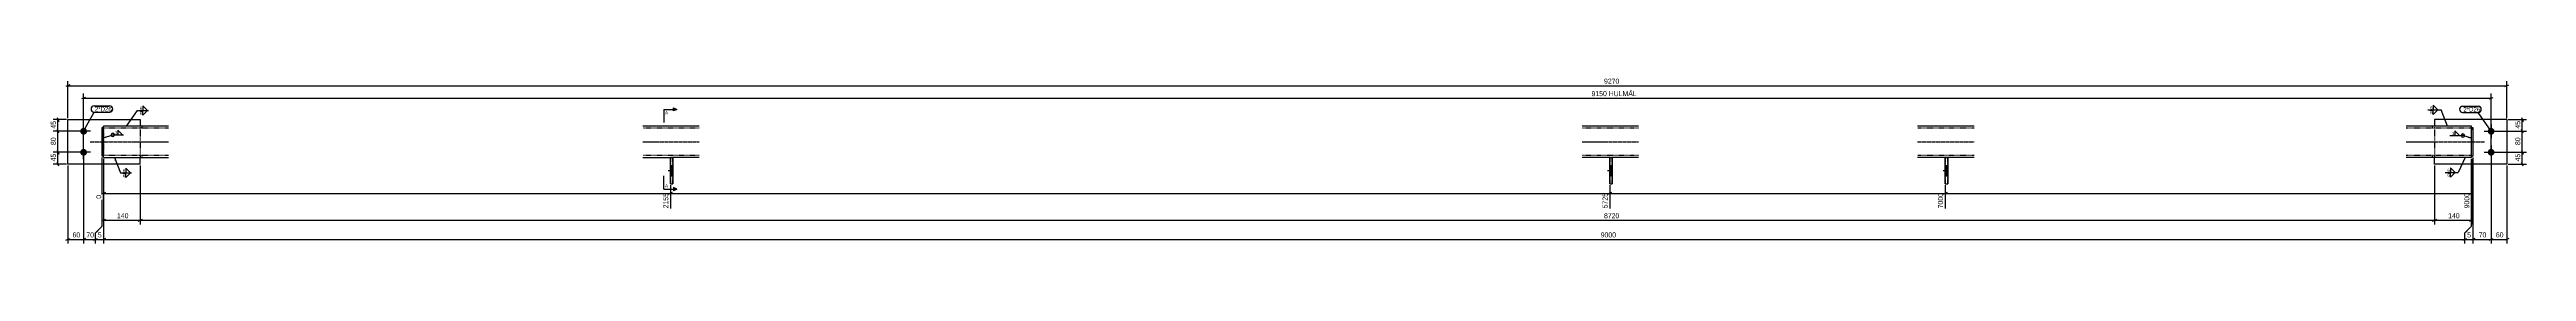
# Model space of a CAD drawing. Header units: millimetres. Extents: x 7 to 32601, y 5 to 646.
# Drawn here: x 23187 to 32601, y 12 to 646 of the extents above; entities that cross this region are included whole.
import ezdxf

# ---------------------------------------------------------------- set-up
doc = ezdxf.new("R2010")
doc.units = ezdxf.units.MM
doc.linetypes.add('DXK_LINE_DOT2', pattern=[3.9198, 1.9599, -1.9599])
doc.linetypes.add('DXK_LINE_DOT3', pattern=[5.9187, 2.979, -0.9799, 0.9799, -0.9799])
for name, color, linetype in [('MÅLSÆTNING', 7, 'Continuous'), ('STÅL', 7, 'Continuous'), ('TEKST', 7, 'Continuous')]:
    doc.layers.add(name, color=color, linetype=linetype)
doc.styles.add('Arial', font='ARIAL.TTF', dxfattribs={"height": 0.2})
doc.styles.add('Arial Narrow', font='ARIALN.TTF', dxfattribs={"height": 0.2})

msp = doc.modelspace()

# ---------------------------------------------------------------- hatches: boundary and pattern name
at = {"layer": 'STÅL', "linetype": 'Continuous'}
for points in [[(23316.3, 427.2, -1), (23316.3, 453.2, -1)], [(32466.3, 453.2, -1), (32466.3, 427.2, -1)], [(23316.3, 347.2, -1), (23316.3, 373.2, -1)], [(25556.2, 270.2), (25556.2, 310.2), (25546.2, 310.2), (25546.2, 270.2)], [(25556.2, 270.2), (25556.2, 310.2), (25546.2, 310.2), (25546.2, 270.2)], [(29126.2, 270.2), (29126.2, 310.2), (29116.2, 310.2), (29116.2, 270.2)], [(29126.2, 270.2), (29126.2, 310.2), (29116.2, 310.2), (29116.2, 270.2)], [(30401.2, 270.2), (30401.2, 310.2), (30391.2, 310.2), (30391.2, 270.2)], [(30401.2, 270.2), (30401.2, 310.2), (30391.2, 310.2), (30391.2, 270.2)], [(32466.3, 373.2, -1), (32466.3, 347.2, -1)]]:
    msp.add_hatch(color=96, dxfattribs=at).paths.add_polyline_path(points)
at = {"layer": 'TEKST', "linetype": 'Continuous'}
for points in [[(32298.6, 473), (32300.2, 460.2), (32292.8, 470.7)], [(32380.3, 420.3), (32391.3, 413.6), (32378.5, 414.3)], [(32380.3, 420.3), (32391.3, 413.6), (32378.5, 414.3)], [(32359.3, 330.1), (32367.2, 340.2), (32365, 327.5)]]:
    msp.add_hatch(color=3, dxfattribs=at).paths.add_polyline_path(points)

# ---------------------------------------------------------------- linework, layer by layer
at = {"layer": 'MÅLSÆTNING', "color": 7, "linetype": 'Continuous'}
for p, q in [((23263.8, 617), (23248.8, 611)), ((23256.3, 490.2), (23256.3, 631.8)), ((23256.3, 614), (32526.3, 614)), ((23323.8, 569.6), (23308.8, 563.6)), ((23316.3, 365.2), (23316.3, 584.3)), ((23316.3, 566.6), (32466.3, 566.6)), ((32458.8, 563.6), (32473.8, 569.6)), ((32466.3, 365.2), (32466.3, 584.3)), ((32518.8, 611), (32533.8, 617)), ((32526.3, 490.2), (32526.3, 631.8)), ((23251.3, 485.2), (23200.7, 485.2)), ((23215.5, 492.7), (23221.5, 477.7)), ((32531.3, 485.2), (32600.6, 485.2)), ((32581.6, 492.7), (32587.6, 477.7)), ((32584.6, 440.2), (32584.6, 485.2)), ((23311.3, 440.2), (23200.7, 440.2)), ((23221.5, 432.7), (23215.5, 447.7)), ((23218.5, 360.2), (23218.5, 440.2)), ((32471.3, 440.2), (32600.6, 440.2)), ((32587.6, 432.7), (32581.6, 447.7)), ((23311.3, 360.2), (23200.7, 360.2)), ((23251.3, 315.2), (23200.7, 315.2)), ((23215.5, 367.7), (23221.5, 352.7)), ((23221.5, 307.7), (23215.5, 322.7)), ((23316.3, 355.2), (23316.3, 12)), ((23386.3, 78), (23386.3, 340.2)), ((23391.3, 335.2), (23391.3, 12)), ((23391.3, 335.2), (23391.3, 12)), ((23391.3, 335.2), (23391.3, 183)), ((23531.3, 310.2), (23531.3, 85.1)), ((23531.3, 310.2), (23531.3, 85.1)), ((32251.3, 310.2), (32251.3, 85.1)), ((32251.3, 310.2), (32251.3, 85.1)), ((32391.3, 78), (32391.3, 335.2)), ((32391.3, 335.2), (32391.3, 146.5)), ((32396.3, 340.2), (32396.3, 12)), ((32466.3, 355.2), (32466.3, 12)), ((32471.3, 360.2), (32600.6, 360.2)), ((32531.3, 315.2), (32600.6, 315.2)), ((32581.6, 367.7), (32587.6, 352.7)), ((32587.6, 307.7), (32581.6, 322.7)), ((32584.6, 315.2), (32584.6, 360.2)), ((23398.8, 206.7), (23383.8, 200.7)), ((23391.3, 203.7), (25546.2, 203.7)), ((25553.7, 206.7), (25538.7, 200.7)), ((25538.7, 200.7), (25553.7, 206.7)), ((25546.2, 235.2), (25546.2, 146.5)), ((25546.2, 235.2), (25546.2, 146.5)), ((25546.2, 203.7), (29116.2, 203.7)), ((29123.7, 206.7), (29108.7, 200.7)), ((29108.7, 200.7), (29123.7, 206.7)), ((29116.2, 235.2), (29116.2, 146.5)), ((29116.2, 203.7), (30391.2, 203.7)), ((30383.7, 200.7), (30398.7, 206.7)), ((30391.2, 235.2), (30391.2, 146.5)), ((32383.8, 200.7), (32398.8, 206.7)), ((23538.8, 104.1), (23523.8, 98.1)), ((23523.8, 98.1), (23538.8, 104.1)), ((32243.8, 98.1), (32258.8, 104.1)), ((32258.8, 104.1), (32243.8, 98.1)), ((23248.8, 25), (23263.8, 31)), ((23353.8, 25), (23368.8, 31)), ((23361.3, 53), (23386.3, 78)), ((23361.3, 12), (23361.3, 53)), ((23361.3, 28), (23391.3, 28)), ((23398.8, 31), (23383.8, 25)), ((23398.8, 31), (23383.8, 25)), ((32358.8, 25), (32373.8, 31)), ((32366.3, 53), (32391.3, 78)), ((32366.3, 12), (32366.3, 53)), ((32366.3, 28), (32396.3, 28)), ((32403.8, 31), (32388.8, 25)), ((32458.8, 25), (32473.8, 31)), ((32533.8, 31), (32518.8, 25))]:
    msp.add_line(p, q, dxfattribs=at)
at = {"layer": 'STÅL', "color": 2, "linetype": 'Continuous'}
for p, q in [((23256.3, 315.2), (23256.3, 485.2)), ((23256.3, 485.2), (23531.3, 485.2)), ((23531.3, 485.2), (23531.3, 460.2)), ((32251.3, 485.2), (32251.3, 460.2)), ((32526.3, 485.2), (32251.3, 485.2)), ((32526.3, 485.2), (32526.3, 315.2)), ((23386.3, 345.2), (23386.3, 455.2)), ((23386.3, 455.2), (23391.3, 455.2)), ((23638.7, 460.2), (23391.3, 460.2)), ((23391.3, 440.2), (23391.3, 460.2)), ((23391.3, 360.2), (23391.3, 440.2)), ((25656.2, 460.2), (25441.2, 460.2)), ((29226.2, 460.2), (29011.2, 460.2)), ((30501.2, 460.2), (30286.2, 460.2)), ((32391.3, 460.2), (32143.3, 460.2)), ((32391.3, 340.2), (32391.3, 460.2)), ((32391.3, 455.2), (32396.3, 455.2)), ((32396.3, 455.2), (32396.3, 445.9)), ((32396.3, 445.9), (32396.3, 345.2)), ((23531.3, 315.2), (23256.3, 315.2)), ((23391.3, 345.2), (23386.3, 345.2)), ((23391.3, 340.2), (23391.3, 360.2)), ((23391.3, 340.2), (23638.7, 340.2)), ((23531.3, 315.2), (23531.3, 340.2)), ((25441.2, 340.2), (25546.2, 340.2)), ((25546.2, 240.2), (25546.2, 340.2)), ((25546.2, 340.2), (25556.2, 340.2)), ((25556.2, 340.2), (25556.2, 240.2)), ((25656.2, 340.2), (25556.2, 340.2)), ((29116.2, 340.2), (29011.2, 340.2)), ((29116.2, 240.2), (29116.2, 340.2)), ((29116.2, 340.2), (29126.2, 340.2)), ((29126.2, 340.2), (29126.2, 240.2)), ((29226.2, 340.2), (29126.2, 340.2)), ((30391.2, 340.2), (30286.2, 340.2)), ((30391.2, 240.2), (30391.2, 340.2)), ((30391.2, 340.2), (30401.2, 340.2)), ((30401.2, 340.2), (30401.2, 240.2)), ((30501.2, 340.2), (30401.2, 340.2)), ((32391.3, 340.2), (32143.3, 340.2)), ((32251.3, 315.2), (32251.3, 340.2)), ((32526.3, 315.2), (32251.3, 315.2)), ((32396.3, 345.2), (32391.3, 345.2)), ((25546.2, 240.2), (25556.2, 240.2)), ((29116.2, 240.2), (29126.2, 240.2)), ((30391.2, 240.2), (30401.2, 240.2))]:
    msp.add_line(p, q, dxfattribs=at)
at = {"layer": 'STÅL', "color": 96, "linetype": 'Continuous'}
for p, q in [((23342.3, 440.2), (23290.3, 440.2)), ((23316.3, 414.2), (23316.3, 466.2)), ((23316.3, 334.2), (23316.3, 386.2)), ((32440.3, 440.2), (32492.3, 440.2)), ((32466.3, 466.2), (32466.3, 414.2)), ((32466.3, 386.2), (32466.3, 334.2)), ((23342.3, 360.2), (23290.3, 360.2)), ((25538.2, 290.2), (25556.2, 290.2)), ((25538.2, 290.2), (25556.2, 290.2)), ((25546.2, 310.2), (25556.2, 310.2)), ((25546.2, 310.2), (25556.2, 310.2)), ((29108.2, 290.2), (29126.2, 290.2)), ((29108.2, 290.2), (29126.2, 290.2)), ((29116.2, 310.2), (29126.2, 310.2)), ((29116.2, 310.2), (29126.2, 310.2)), ((30383.2, 290.2), (30401.2, 290.2)), ((30383.2, 290.2), (30401.2, 290.2)), ((30391.2, 310.2), (30401.2, 310.2)), ((30391.2, 310.2), (30401.2, 310.2)), ((32440.3, 360.2), (32492.3, 360.2)), ((25546.2, 270.2), (25556.2, 270.2)), ((25546.2, 270.2), (25556.2, 270.2)), ((29116.2, 270.2), (29126.2, 270.2)), ((29116.2, 270.2), (29126.2, 270.2)), ((30391.2, 270.2), (30401.2, 270.2)), ((30391.2, 270.2), (30401.2, 270.2))]:
    msp.add_line(p, q, dxfattribs=at)
at = {"layer": 'STÅL', "color": 7, "linetype": 'DXK_LINE_DOT3'}
for p, q in [((23341.3, 400.2), (23638.7, 400.2)), ((25441.2, 400.2), (25656.2, 400.2)), ((29011.2, 400.2), (29226.2, 400.2)), ((30286.2, 400.2), (30501.2, 400.2)), ((32143.3, 400.2), (32441.3, 400.2))]:
    msp.add_line(p, q, dxfattribs=at)
at = {"layer": 'STÅL', "color": 7, "linetype": 'DXK_LINE_DOT2'}
for p, q in [((23391.3, 455.2), (23386.3, 455.2)), ((23386.3, 345.2), (23386.3, 455.2)), ((23391.3, 460.2), (23391.3, 455.2)), ((23391.3, 455.2), (23391.3, 345.2)), ((23638.7, 452.2), (23391.3, 452.2)), ((23531.3, 460.2), (23531.3, 340.2)), ((23539.3, 452.2), (23539.3, 460.2)), ((25656.2, 452.2), (25441.2, 452.2)), ((29226.2, 452.2), (29011.2, 452.2)), ((30501.2, 452.2), (30286.2, 452.2)), ((32391.3, 452.2), (32143.3, 452.2)), ((32243.3, 452.2), (32243.3, 460.2)), ((32251.3, 460.2), (32251.3, 340.2)), ((32391.3, 345.2), (32391.3, 455.2)), ((32391.3, 455.2), (32396.3, 455.2)), ((32396.3, 455.2), (32396.3, 454.1)), ((32396.3, 445.9), (32396.3, 454.1)), ((32396.3, 445.9), (32396.3, 345.2)), ((23391.3, 345.2), (23386.3, 345.2)), ((23638.7, 348.2), (23391.3, 348.2)), ((23539.3, 340.2), (23539.3, 348.2)), ((25656.2, 348.2), (25441.2, 348.2)), ((25546.2, 340.2), (25546.2, 240.2)), ((25556.2, 340.2), (25546.2, 340.2)), ((25556.2, 240.2), (25556.2, 340.2)), ((29226.2, 348.2), (29011.2, 348.2)), ((29116.2, 340.2), (29116.2, 240.2)), ((29126.2, 340.2), (29116.2, 340.2)), ((29126.2, 240.2), (29126.2, 340.2)), ((30501.2, 348.2), (30286.2, 348.2)), ((30391.2, 340.2), (30391.2, 240.2)), ((30401.2, 340.2), (30391.2, 340.2)), ((30401.2, 240.2), (30401.2, 340.2)), ((32391.3, 348.2), (32143.3, 348.2)), ((32243.3, 340.2), (32243.3, 348.2)), ((32391.3, 345.2), (32396.3, 345.2))]:
    msp.add_line(p, q, dxfattribs=at)

# ---------------------------------------------------------------- next in the draw order: wipeouts: each hides what was drawn before it
at = {"color": 0}
for points, layer in [([(29147.4, 617.8), (29147.4, 645.8), (29090.7, 645.8), (29090.7, 617.8)], 'MÅLSÆTNING'), ([(32580.8, 478.9), (32552.8, 478.9), (32552.8, 446.5), (32580.8, 446.5)], 'MÅLSÆTNING'), ([(23214.7, 416.4), (23186.7, 416.4), (23186.7, 384), (23214.7, 384)], 'MÅLSÆTNING'), ([(32580.8, 353.9), (32552.8, 353.9), (32552.8, 321.5), (32580.8, 321.5)], 'MÅLSÆTNING'), ([(32391.4, 31.8), (32391.4, 59.7), (32371.2, 59.7), (32371.2, 31.8)], 'MÅLSÆTNING'), ([(23412.6, 516.3), (23412.6, 533.8), (23359.3, 533.8), (23359.3, 516.3)], 'TEKST'), ([(23538.7, 521.2), (23538.7, 535.7), (23529.1, 535.7), (23529.1, 521.2)], 'TEKST'), ([(32243.2, 523.4), (32243.2, 537.9), (32233.6, 537.9), (32233.6, 523.4)], 'TEKST'), ([(32414.2, 515.3), (32414.2, 532.8), (32360.9, 532.8), (32360.9, 515.3)], 'TEKST'), ([(23444.2, 428.1), (23444.2, 442.6), (23434.6, 442.6), (23434.6, 428.1)], 'TEKST'), ([(23474.2, 283), (23474.2, 297.5), (23464.6, 297.5), (23464.6, 283)], 'TEKST'), ([(32308.8, 284.3), (32308.8, 298.8), (32299.2, 298.8), (32299.2, 284.3)], 'TEKST')]:
    msp.add_wipeout(points, dxfattribs=at).dxf.layer = layer
at = {"color": 0, "linetype": 'Continuous'}
for points, layer in [([(30387.2, 199.2), (30359.2, 199.2), (30359.2, 142.5), (30387.2, 142.5)], 'MÅLSÆTNING'), ([(25537.3, 505.2), (25537.3, 517.7), (25526.2, 517.7), (25526.2, 505.2)], 'TEKST')]:
    msp.add_wipeout(points, dxfattribs=at).dxf.layer = layer

# ---------------------------------------------------------------- next in the draw order: hatches: boundary and pattern name
at = {"layer": 'TEKST', "linetype": 'Continuous'}
for color, points in [(30, [(25558.7, 517.7), (25558.7, 523.9), (25571.2, 523.9)]), (3, [(23404.2, 415.8), (23391.3, 414.9), (23402.2, 421.8)]), (3, [(23404.2, 415.8), (23391.3, 414.9), (23402.2, 421.8)]), (3, [(23434.9, 327.4), (23433.1, 340.2), (23440.7, 329.8)])]:
    msp.add_hatch(color=color, dxfattribs=at).paths.add_polyline_path(points)

# ---------------------------------------------------------------- next in the draw order: linework, layer by layer
at = {"layer": 'MÅLSÆTNING', "color": 7, "linetype": 'Continuous'}
for p, q in [((23218.5, 440.2), (23218.5, 485.2)), ((23311.3, 440.2), (23200.7, 440.2)), ((23221.5, 432.7), (23215.5, 447.7)), ((32471.3, 440.2), (32600.6, 440.2)), ((32587.6, 432.7), (32581.6, 447.7)), ((32584.6, 360.2), (32584.6, 440.2)), ((23311.3, 360.2), (23200.7, 360.2)), ((23215.5, 367.7), (23221.5, 352.7)), ((23218.5, 315.2), (23218.5, 360.2)), ((32396.3, 340.2), (32396.3, 12)), ((32471.3, 360.2), (32600.6, 360.2)), ((32526.3, 310.2), (32526.3, 12)), ((32581.6, 367.7), (32587.6, 352.7)), ((30398.7, 206.7), (30383.7, 200.7)), ((30391.2, 235.2), (30391.2, 146.5)), ((30391.2, 203.7), (32391.3, 203.7)), ((23531.3, 101.1), (32251.3, 101.1)), ((23391.3, 28), (32366.3, 28)), ((32366.3, 12), (32366.3, 53)), ((32403.8, 31), (32388.8, 25)), ((32396.3, 28), (32466.3, 28))]:
    msp.add_line(p, q, dxfattribs=at)
at = {"layer": 'TEKST', "color": 3, "linetype": 'Continuous'}
for p, q in [((23559.1, 519.7), (23541.3, 537.6)), ((23541.3, 537.6), (23541.3, 519.7)), ((23541.3, 519.7), (23559.1, 519.7)), ((32263.7, 521.9), (32245.8, 539.8)), ((32245.8, 539.8), (32245.8, 521.9)), ((32245.8, 521.9), (32263.7, 521.9)), ((23391.3, 414.9), (23426.8, 426.6)), ((23391.3, 414.9), (23426.8, 426.6)), ((23426.8, 426.6), (23468.2, 426.6)), ((23464.6, 426.6), (23446.8, 444.4)), ((23446.8, 444.4), (23446.8, 426.6)), ((23446.8, 426.6), (23464.6, 426.6)), ((23494.7, 281.5), (23476.8, 299.3)), ((23476.8, 299.3), (23476.8, 281.5)), ((32329.2, 282.8), (32311.3, 300.7)), ((32311.3, 300.7), (32311.3, 282.8)), ((32311.3, 282.8), (32329.2, 282.8)), ((23476.8, 281.5), (23494.7, 281.5))]:
    msp.add_line(p, q, dxfattribs=at)
at = {"layer": 'TEKST', "color": 7, "linetype": 'Continuous'}
for q in [(25521.2, 473.9), (25571.2, 523.9)]:
    msp.add_line((25521.2, 523.9), q, dxfattribs=at)
at = {"layer": 'TEKST', "color": 30, "linetype": 'Continuous'}
for p, q in [((25558.7, 517.7), (25558.7, 530.2)), ((25558.7, 530.2), (25571.2, 523.9)), ((25571.2, 523.9), (25558.7, 517.7))]:
    msp.add_line(p, q, dxfattribs=at)
at = {"layer": 'TEKST', "color": 3, "linetype": 'Continuous'}
for start, end in [(90, 270), (270, 90)]:
    msp.add_arc((23426.8, 426.6), 6.25, start, end, dxfattribs=at)

# ---------------------------------------------------------------- next in the draw order: texts
at = {"layer": 'MÅLSÆTNING', "color": 3, "style": 'Arial Narrow'}
for s, height, p in [('9270', 19.09, (29094.7, 621.8)), ('5', 19.1, (32375.2, 35.7))]:
    msp.add_text(s, height=height, dxfattribs=at).set_placement(p)
for s, p in [('45', (32576.8, 450.5)), ('80', (23210.7, 388)), ('45', (32576.8, 325.5))]:
    msp.add_text(s, height=19.09, rotation=90.00021, dxfattribs=at).set_placement(p)
at = {"layer": 'MÅLSÆTNING', "color": 3, "linetype": 'Continuous', "style": 'Arial Narrow'}
msp.add_text('7000', height=19.09, rotation=90.00021, dxfattribs=at).set_placement((30383.2, 146.5))
at = {"layer": 'TEKST', "color": 3, "linetype": 'Continuous', "style": 'Arial'}
msp.add_text('A', height=11.9, dxfattribs=at).set_placement((25526.2, 505.2))
at = {"layer": 'TEKST', "color": 3, "style": 'Arial Narrow'}
msp.add_text('3', height=11.9, dxfattribs=at).set_placement((23435.6, 429.1))

# ---------------------------------------------------------------- next in the draw order: wipeouts: each hides what was drawn before it
at = {"color": 0}
for points in [[(23412.6, 516.3), (23412.6, 533.8), (23359.3, 533.8), (23359.3, 516.3)], [(32414.2, 515.3), (32414.2, 532.8), (32360.9, 532.8), (32360.9, 515.3)]]:
    msp.add_wipeout(points, dxfattribs=at).dxf.layer = 'TEKST'

# ---------------------------------------------------------------- next in the draw order: linework, layer by layer
at = {"layer": 'TEKST', "color": 7, "linetype": 'Continuous'}
for p, q in [((23316.3, 440.2), (23356.3, 513.3)), ((23356.3, 536.8), (23415.6, 536.8)), ((23356.3, 513.3), (23415.6, 513.3)), ((32357.9, 535.8), (32417.2, 535.8)), ((32357.9, 512.3), (32417.2, 512.3)), ((32466.3, 440.2), (32417.2, 512.3))]:
    msp.add_line(p, q, dxfattribs=at)
for centre, start, end in [((23356.3, 525), 90, 270), ((23415.6, 525), 270, 90), ((32357.9, 524), 90, 270), ((32417.2, 524), 270, 90)]:
    msp.add_arc(centre, 11.7, start, end, dxfattribs=at)

# ---------------------------------------------------------------- next in the draw order: texts
at = {"layer": 'TEKST', "color": 3, "style": 'Arial Narrow'}
for p in [(23359.3, 516.3), (32360.9, 515.3)]:
    msp.add_text('2*D26', height=16.7, dxfattribs=at).set_placement(p)

# ---------------------------------------------------------------- next in the draw order: wipeouts: each hides what was drawn before it
at = {"color": 0}
for points in [[(29194.9, 570.3), (29194.9, 598.3), (29043.2, 598.3), (29043.2, 570.3)], [(23214.7, 478.9), (23186.7, 478.9), (23186.7, 446.5), (23214.7, 446.5)], [(32580.8, 416.4), (32552.8, 416.4), (32552.8, 384), (32580.8, 384)], [(23214.7, 353.9), (23186.7, 353.9), (23186.7, 321.5), (23214.7, 321.5)], [(29147.4, 104.8), (29147.4, 132.8), (29090.7, 132.8), (29090.7, 104.8)], [(23386.4, 31.8), (23386.4, 59.7), (23366.2, 59.7), (23366.2, 31.8)], [(32447.5, 31.8), (32447.5, 59.7), (32415.1, 59.7), (32415.1, 31.8)]]:
    msp.add_wipeout(points, dxfattribs=at).dxf.layer = 'MÅLSÆTNING'
at = {"color": 0, "linetype": 'Continuous'}
for points, layer in [([(25542.2, 199.2), (25514.2, 199.2), (25514.2, 142.5), (25542.2, 142.5)], 'MÅLSÆTNING'), ([(23538.7, 502.5), (23538.7, 517), (23529.1, 517), (23529.1, 502.5)], 'TEKST'), ([(32243.2, 504.7), (32243.2, 519.2), (32233.6, 519.2), (32233.6, 504.7)], 'TEKST'), ([(23474.2, 264.2), (23474.2, 278.7), (23464.6, 278.7), (23464.6, 264.2)], 'TEKST'), ([(32308.8, 265.6), (32308.8, 280.1), (32299.2, 280.1), (32299.2, 265.6)], 'TEKST')]:
    msp.add_wipeout(points, dxfattribs=at).dxf.layer = layer

# ---------------------------------------------------------------- next in the draw order: hatches: boundary and pattern name
at = {"layer": 'TEKST', "linetype": 'Continuous'}
msp.add_hatch(color=3, dxfattribs=at).paths.add_polyline_path([(23488.9, 468.6), (23479.1, 460.2), (23483.8, 472.2)])

# ---------------------------------------------------------------- next in the draw order: linework, layer by layer
at = {"layer": 'MÅLSÆTNING', "color": 7, "linetype": 'Continuous'}
for p, q in [((23256.3, 310.2), (23256.3, 12)), ((23386.3, 78), (23386.3, 340.2)), ((32391.3, 78), (32391.3, 335.2)), ((32391.3, 335.2), (32391.3, 85.1)), ((32466.3, 355.2), (32466.3, 12)), ((29116.2, 235.2), (29116.2, 146.5)), ((32251.3, 101.1), (32391.3, 101.1)), ((32383.8, 98.1), (32398.8, 104.1)), ((23323.8, 31), (23308.8, 25)), ((23316.3, 28), (23361.3, 28)), ((23353.8, 25), (23368.8, 31)), ((23361.3, 53), (23386.3, 78)), ((23361.3, 12), (23361.3, 53)), ((32358.8, 25), (32373.8, 31)), ((32366.3, 53), (32391.3, 78)), ((32458.8, 25), (32473.8, 31)), ((32466.3, 28), (32526.3, 28))]:
    msp.add_line(p, q, dxfattribs=at)
at = {"layer": 'TEKST', "color": 3, "linetype": 'Continuous'}
for p, q in [((23479.1, 460.2), (23521.3, 519.7)), ((23521.3, 519.7), (23562.7, 519.7)), ((23541.3, 519.7), (23559.1, 519.7)), ((23559.1, 519.7), (23541.3, 501.9)), ((23541.3, 501.9), (23541.3, 519.7)), ((32225.9, 521.9), (32276, 521.9)), ((32245.8, 521.9), (32263.7, 521.9)), ((32263.7, 521.9), (32245.8, 504.1)), ((32245.8, 504.1), (32245.8, 521.9)), ((32300.2, 460.2), (32276, 521.9)), ((23433.1, 340.2), (23456.9, 281.5)), ((32291.4, 282.8), (32341.5, 282.8)), ((32311.3, 282.8), (32329.2, 282.8)), ((32329.2, 282.8), (32311.3, 265)), ((32311.3, 265), (32311.3, 282.8)), ((32367.2, 340.2), (32341.5, 282.8)), ((23456.9, 281.5), (23498.2, 281.5)), ((23476.8, 281.5), (23494.7, 281.5)), ((23494.7, 281.5), (23476.8, 263.6)), ((23476.8, 263.6), (23476.8, 281.5))]:
    msp.add_line(p, q, dxfattribs=at)

# ---------------------------------------------------------------- next in the draw order: texts
at = {"layer": 'MÅLSÆTNING', "color": 3, "style": 'Arial Narrow'}
for s, height, p in [('9150 HULMÅL', 19.089, (29047.2, 574.3)), ('8720', 19.09, (29094.7, 108.8)), ('5', 19.1, (23370.2, 35.7)), ('70', 19.09, (32419.1, 35.7))]:
    msp.add_text(s, height=height, dxfattribs=at).set_placement(p)
for s, p in [('45', (23210.7, 450.5)), ('80', (32576.8, 388)), ('45', (23210.7, 325.5))]:
    msp.add_text(s, height=19.09, rotation=90.00021, dxfattribs=at).set_placement(p)
at = {"layer": 'MÅLSÆTNING', "color": 3, "linetype": 'Continuous', "style": 'Arial Narrow'}
msp.add_text('2155', height=19.09, rotation=90.00021, dxfattribs=at).set_placement((25538.2, 146.5))
at = {"layer": 'TEKST', "color": 3, "style": 'Arial Narrow'}
for p in [(23530.1, 522.2), (32234.6, 524.4), (23465.6, 284), (32300.2, 285.3)]:
    msp.add_text('6', height=11.9, dxfattribs=at).set_placement(p)
at = {"layer": 'TEKST', "color": 3, "linetype": 'Continuous', "style": 'Arial Narrow'}
for p in [(23530.1, 503.5), (32234.6, 505.7), (23465.6, 265.2), (32300.2, 266.6)]:
    msp.add_text('6', height=11.9, dxfattribs=at).set_placement(p)

# ---------------------------------------------------------------- next in the draw order: wipeouts: each hides what was drawn before it
at = {"color": 0}
msp.add_wipeout([(29134.9, 31.8), (29134.9, 59.7), (29078.2, 59.7), (29078.2, 31.8)], dxfattribs=at).dxf.layer = 'MÅLSÆTNING'

# ---------------------------------------------------------------- next in the draw order: texts
at = {"layer": 'MÅLSÆTNING', "color": 3, "style": 'Arial Narrow'}
msp.add_text('9000', height=19.09, dxfattribs=at).set_placement((29082.2, 35.7))

# ---------------------------------------------------------------- next in the draw order: wipeouts: each hides what was drawn before it
at = {"color": 0, "linetype": 'Continuous'}
for points, layer in [([(29112.2, 199.2), (29084.2, 199.2), (29084.2, 142.5), (29112.2, 142.5)], 'MÅLSÆTNING'), ([(25537.3, 226.1), (25537.3, 238.6), (25526.2, 238.6), (25526.2, 226.1)], 'TEKST')]:
    msp.add_wipeout(points, dxfattribs=at).dxf.layer = layer
at = {"color": 0}
for points, layer in [([(32343.6, 104.8), (32343.6, 132.8), (32299, 132.8), (32299, 104.8)], 'MÅLSÆTNING'), ([(23355, 31.8), (23355, 59.7), (23322.6, 59.7), (23322.6, 31.8)], 'MÅLSÆTNING'), ([(32512.5, 31.8), (32512.5, 59.7), (32480.1, 59.7), (32480.1, 31.8)], 'MÅLSÆTNING'), ([(32326.1, 425.2), (32326.1, 439.7), (32316.5, 439.7), (32316.5, 425.2)], 'TEKST')]:
    msp.add_wipeout(points, dxfattribs=at).dxf.layer = layer

# ---------------------------------------------------------------- next in the draw order: hatches: boundary and pattern name
at = {"layer": 'TEKST', "linetype": 'Continuous'}
msp.add_hatch(color=30, dxfattribs=at).paths.add_polyline_path([(25558.7, 219.8), (25558.7, 226.1), (25571.2, 219.8)])

# ---------------------------------------------------------------- next in the draw order: linework, layer by layer
at = {"layer": 'MÅLSÆTNING', "color": 7, "linetype": 'Continuous'}
for p, q in [((23316.3, 355.2), (23316.3, 12)), ((23391.3, 335.2), (23391.3, 85.1)), ((23398.8, 104.1), (23383.8, 98.1)), ((23391.3, 101.1), (23531.3, 101.1)), ((23256.3, 28), (23316.3, 28)), ((23323.8, 31), (23308.8, 25))]:
    msp.add_line(p, q, dxfattribs=at)
at = {"layer": 'TEKST', "color": 3, "linetype": 'Continuous'}
for p, q in [((32308.8, 423.7), (32358.9, 423.7)), ((32346.6, 423.7), (32328.7, 441.6)), ((32328.7, 441.6), (32328.7, 423.7)), ((32328.7, 423.7), (32346.6, 423.7)), ((32391.3, 413.6), (32358.9, 423.7)), ((32391.3, 413.6), (32358.9, 423.7))]:
    msp.add_line(p, q, dxfattribs=at)
at = {"layer": 'TEKST', "color": 7, "linetype": 'Continuous'}
for q in [(25521.2, 269.8), (25571.2, 219.8)]:
    msp.add_line((25521.2, 219.8), q, dxfattribs=at)
at = {"layer": 'TEKST', "color": 30, "linetype": 'Continuous'}
for p, q in [((25571.2, 219.8), (25558.7, 226.1)), ((25558.7, 226.1), (25558.7, 213.6)), ((25571.2, 219.8), (25558.7, 213.6))]:
    msp.add_line(p, q, dxfattribs=at)
at = {"layer": 'TEKST', "color": 3, "linetype": 'Continuous'}
for start, end in [(90, 270), (270, 90)]:
    msp.add_arc((32358.9, 423.7), 6.25, start, end, dxfattribs=at)

# ---------------------------------------------------------------- next in the draw order: texts
at = {"layer": 'MÅLSÆTNING', "color": 3, "linetype": 'Continuous', "style": 'Arial Narrow'}
msp.add_text('5725', height=19.09, rotation=90.00021, dxfattribs=at).set_placement((29108.2, 146.5))
at = {"layer": 'MÅLSÆTNING', "color": 3, "style": 'Arial Narrow'}
for s, p in [('140', (32303, 108.8)), ('70', (23326.6, 35.7)), ('60', (32484.1, 35.7))]:
    msp.add_text(s, height=19.09, dxfattribs=at).set_placement(p)
at = {"layer": 'TEKST', "color": 3, "style": 'Arial Narrow'}
msp.add_text('3', height=11.9, dxfattribs=at).set_placement((32317.5, 426.2))
at = {"layer": 'TEKST', "color": 3, "linetype": 'Continuous', "style": 'Arial'}
msp.add_text('A', height=11.9, dxfattribs=at).set_placement((25526.2, 226.1))

# ---------------------------------------------------------------- next in the draw order: wipeouts: each hides what was drawn before it
at = {"color": 0, "linetype": 'Continuous'}
for points in [[(23387.3, 199.2), (23359.3, 199.2), (23359.3, 179), (23387.3, 179)], [(32387.3, 199.2), (32359.3, 199.2), (32359.3, 142.5), (32387.3, 142.5)]]:
    msp.add_wipeout(points, dxfattribs=at).dxf.layer = 'MÅLSÆTNING'
at = {"color": 0}
for points in [[(23483.6, 104.8), (23483.6, 132.8), (23439, 132.8), (23439, 104.8)], [(23302.5, 31.8), (23302.5, 59.7), (23270.1, 59.7), (23270.1, 31.8)]]:
    msp.add_wipeout(points, dxfattribs=at).dxf.layer = 'MÅLSÆTNING'

# ---------------------------------------------------------------- next in the draw order: texts
at = {"layer": 'MÅLSÆTNING', "color": 3, "linetype": 'Continuous', "style": 'Arial Narrow'}
for s, height, p in [('0', 19.1, (23383.3, 183)), ('9000', 19.09, (32383.3, 146.5))]:
    msp.add_text(s, height=height, rotation=90.00021, dxfattribs=at).set_placement(p)
at = {"layer": 'MÅLSÆTNING', "color": 3, "style": 'Arial Narrow'}
for s, p in [('140', (23443, 108.8)), ('60', (23274.1, 35.7))]:
    msp.add_text(s, height=19.09, dxfattribs=at).set_placement(p)

doc.saveas('drawing.dxf')
